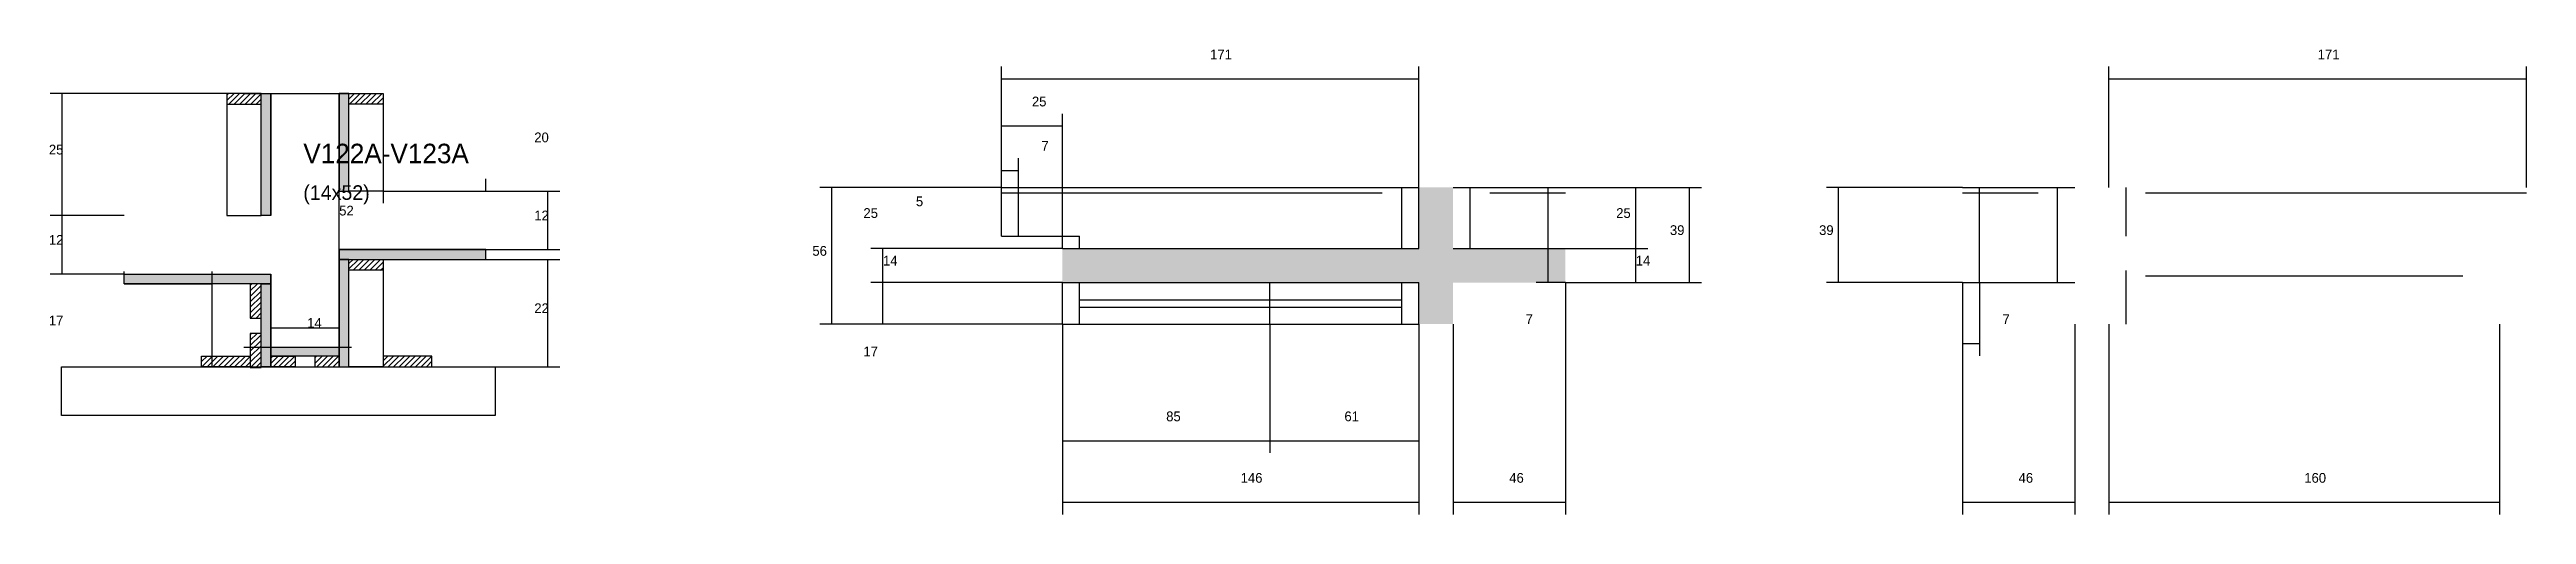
# Model space of a CAD drawing. Header units: metres. Extents: x 926 to 2807, y -5709 to -5516.
# Drawn here: x 1792 to 2807, y -5709 to -5518 of the extents above; entities that cross this region are included whole.
import ezdxf

# ---------------------------------------------------------------- set-up
doc = ezdxf.new("R2010")
doc.units = ezdxf.units.M
for name, color, linetype in [('COTA', 4, 'Continuous'), ('Cota Seção (2x)', 4, 'Continuous'), ('Hachura', 253, 'Continuous'), ('Madeira', 126, 'Continuous'), ('Painéis', 200, 'Continuous'), ('SARR_2.2x7', 40, 'Continuous'), ('Texto Seção', 7, 'Continuous')]:
    doc.layers.add(name, color=color, linetype=linetype)

msp = doc.modelspace()

# ---------------------------------------------------------------- texts
at = {"layer": 'COTA'}
for s, p in [('171', (2267.5, -5522.5)), ('171', (2721.1, -5522.5)), ('25', (2194.5, -5541.8)), ('25', (1791.9, -5561.5)), ('20', (1990.7, -5556.5)), ('7', (2198.4, -5560)), ('5', (2147, -5582.7)), ('12', (1990.7, -5588.5)), ('25', (2125.5, -5587.5)), ('25', (2433.8, -5587.5)), ('12', (1791.9, -5598.5)), ('56', (2104.6, -5603)), ('39', (2455.8, -5594.5)), ('39', (2516.9, -5594.5)), ('14', (2133.5, -5607)), ('14', (2441.8, -5607)), ('17', (1791.9, -5631.5)), ('22', (1990.7, -5626.5)), ('7', (2396.7, -5631)), ('7', (2592, -5631)), ('17', (2125.5, -5644.2)), ('85', (2249.5, -5670.8)), ('61', (2322.5, -5670.8)), ('146', (2280, -5696)), ('46', (2390, -5696)), ('46', (2598.6, -5696)), ('160', (2715.6, -5696))]:
    msp.add_text(s, height=4, dxfattribs=at).set_placement(p)
at = {"layer": 'Cota Seção (2x)'}
for s, p in [('52', (1910.8, -5586.5)), ('14', (1897.7, -5632.5))]:
    msp.add_text(s, height=4, dxfattribs=at).set_placement(p)
at = {"layer": 'Texto Seção'}
for s, height, p in [('V122A-V123A', 8, (1896.1, -5565.1)), ('(14x52)', 6, (1896.1, -5580.1))]:
    msp.add_text(s, height=height, dxfattribs=at).set_placement(p)

# ---------------------------------------------------------------- hatches: boundary and pattern name
at = {"layer": 'COTA'}
h = msp.add_hatch(dxfattribs=at)
h.set_pattern_fill('AR-CONC', scale=0.03)
h.paths.add_polyline_path([(2207, -5600), (2207, -5614), (2353, -5614), (2353, -5631), (2367, -5631), (2367, -5614), (2413, -5614), (2413, -5600), (2367, -5600), (2367, -5575), (2353, -5575), (2353, -5600)])
at = {"layer": 'Hachura'}
h = msp.add_hatch(dxfattribs=at)
h.set_pattern_fill('ANSI31', scale=0.5)
h.paths.add_polyline_path([(1878.8, -5540.9), (1878.8, -5536.5), (1878.8, -5536.5), (1864.8, -5536.5), (1864.8, -5536.5), (1864.8, -5540.9), (1864.8, -5540.9), (1878.8, -5540.9)])
h = msp.add_hatch(color=8, dxfattribs=at)
h.dxf.hatch_style = 1
h.paths.add_polyline_path([(1878.8, -5536.5), (1882.8, -5536.5), (1882.8, -5586.5), (1878.8, -5586.5)])
h = msp.add_hatch(color=8, dxfattribs=at)
h.dxf.hatch_style = 1
h.paths.add_polyline_path([(1914.8, -5536.5), (1910.8, -5536.5), (1910.8, -5536.5), (1910.8, -5576.5), (1910.8, -5576.5), (1914.8, -5576.5), (1914.8, -5576.5), (1914.8, -5536.5)])
h = msp.add_hatch(dxfattribs=at)
h.set_pattern_fill('ANSI31', scale=0.5)
h.paths.add_polyline_path([(1914.8, -5540.9), (1914.8, -5536.5), (1914.8, -5536.5), (1928.8, -5536.5), (1928.8, -5536.5), (1928.8, -5540.9), (1928.8, -5540.9), (1914.8, -5540.9)])
h = msp.add_hatch(color=8, dxfattribs=at)
h.dxf.hatch_style = 1
h.paths.add_polyline_path([(1970.8, -5604.5), (1970.8, -5600.5), (1970.8, -5600.5), (1910.8, -5600.5), (1910.8, -5600.5), (1910.8, -5604.5), (1910.8, -5604.5), (1970.8, -5604.5)])
h = msp.add_hatch(color=8, dxfattribs=at)
h.dxf.hatch_style = 1
h.paths.add_polyline_path([(1914.8, -5604.5), (1910.8, -5604.5), (1910.8, -5604.5), (1910.8, -5640.5), (1910.8, -5640.5), (1910.8, -5648.5), (1910.8, -5648.5), (1914.8, -5648.5), (1914.8, -5648.5), (1914.8, -5604.5)])
h = msp.add_hatch(dxfattribs=at)
h.set_pattern_fill('ANSI31', scale=0.5)
h.paths.add_polyline_path([(1914.8, -5608.9), (1914.8, -5604.5), (1914.8, -5604.5), (1928.8, -5604.5), (1928.8, -5604.5), (1928.8, -5608.9), (1928.8, -5608.9), (1914.8, -5608.9)])
h = msp.add_hatch(color=8, dxfattribs=at)
h.dxf.hatch_style = 1
h.paths.add_polyline_path([(1822.8, -5614.5), (1822.8, -5610.5), (1822.8, -5610.5), (1882.8, -5610.5), (1882.8, -5610.5), (1882.8, -5614.5), (1882.8, -5614.5), (1822.8, -5614.5)])
h = msp.add_hatch(dxfattribs=at)
h.set_pattern_fill('ANSI31', scale=0.5)
h.paths.add_polyline_path([(1874.4, -5628.5), (1878.8, -5628.5), (1878.8, -5628.5), (1878.8, -5614.5), (1878.8, -5614.5), (1874.4, -5614.5), (1874.4, -5614.5), (1874.4, -5628.5)])
h = msp.add_hatch(color=8, dxfattribs=at)
h.dxf.hatch_style = 1
h.paths.add_polyline_path([(1878.8, -5614.5), (1882.8, -5614.5), (1882.8, -5640.5), (1882.8, -5648.5), (1878.8, -5648.5)])
h = msp.add_hatch(dxfattribs=at)
h.set_pattern_fill('ANSI31', scale=0.5)
h.paths.add_polyline_path([(1874.4, -5648.8), (1878.8, -5648.8), (1878.8, -5648.8), (1878.8, -5634.8), (1878.8, -5634.8), (1874.4, -5634.8), (1874.4, -5634.8), (1874.4, -5648.8)])
h = msp.add_hatch(dxfattribs=at)
h.set_pattern_fill('ANSI31', scale=0.5)
h.paths.add_polyline_path([(1854.4, -5648.5), (1854.4, -5644.1), (1854.4, -5644.1), (1874.4, -5644.1), (1874.4, -5644.1), (1874.4, -5648.5), (1874.4, -5648.5), (1854.4, -5648.5)])
h = msp.add_hatch(color=8, dxfattribs=at)
h.dxf.hatch_style = 1
h.paths.add_polyline_path([(1882.8, -5644.1), (1882.8, -5640.5), (1882.8, -5640.5), (1910.8, -5640.5), (1910.8, -5640.5), (1910.8, -5644.1), (1910.8, -5644.1), (1882.8, -5644.1)])
h = msp.add_hatch(dxfattribs=at)
h.set_pattern_fill('ANSI31', scale=0.5)
h.paths.add_polyline_path([(1882.8, -5648.5), (1882.8, -5644.1), (1882.8, -5644.1), (1892.8, -5644.1), (1892.8, -5644.1), (1892.8, -5648.5), (1892.8, -5648.5), (1882.8, -5648.5)])
h = msp.add_hatch(dxfattribs=at)
h.set_pattern_fill('ANSI31', scale=0.5)
h.paths.add_polyline_path([(1910.8, -5648.5), (1910.8, -5644.1), (1910.8, -5644.1), (1900.8, -5644.1), (1900.8, -5644.1), (1900.8, -5648.5), (1900.8, -5648.5), (1910.8, -5648.5)])
h = msp.add_hatch(dxfattribs=at)
h.set_pattern_fill('ANSI31', scale=0.5)
h.paths.add_polyline_path([(1948.8, -5648.5), (1948.8, -5644.1), (1948.8, -5644.1), (1928.8, -5644.1), (1928.8, -5644.1), (1928.8, -5648.5), (1928.8, -5648.5), (1948.8, -5648.5)])

# ---------------------------------------------------------------- linework, layer by layer
at = {"layer": 'COTA'}
for p, q in [((2182, -5575), (2182, -5525.5)), ((2353, -5575), (2353, -5525.5)), ((2635.6, -5575), (2635.6, -5525.5)), ((2806.6, -5575), (2806.6, -5525.5)), ((1864.8, -5536.5), (1792.4, -5536.5)), ((1797.4, -5586.5), (1797.4, -5536.5)), ((1928.8, -5536.5), (1928.8, -5581.5)), ((2182, -5530.5), (2353, -5530.5)), ((2635.6, -5530.5), (2806.6, -5530.5)), ((2182, -5575), (2182, -5544.8)), ((2207, -5595), (2207, -5544.8)), ((2182, -5549.8), (2207, -5549.8)), ((2182, -5575), (2182, -5563)), ((2182, -5568), (2189, -5568)), ((2189, -5575), (2189, -5563)), ((1928.8, -5576.5), (1970.8, -5576.5)), ((1970.8, -5576.5), (1970.8, -5571.5)), ((1970.8, -5576.5), (2001.2, -5576.5)), ((1996.2, -5600.5), (1996.2, -5576.5)), ((2182, -5575), (2107.6, -5575)), ((2112.6, -5631), (2112.6, -5575)), ((2182, -5575), (2182, -5570)), ((2182, -5575), (2207, -5575)), ((2207, -5600), (2207, -5570)), ((2413, -5575), (2446.8, -5575)), ((2413, -5575), (2468.8, -5575)), ((2441.8, -5600), (2441.8, -5575)), ((2463.8, -5614), (2463.8, -5575)), ((2575.6, -5575), (2519.9, -5575)), ((2524.9, -5614), (2524.9, -5575)), ((1822.8, -5586.5), (1792.4, -5586.5)), ((1822.8, -5586.5), (1792.4, -5586.5)), ((1797.4, -5610.5), (1797.4, -5586.5)), ((2182, -5595), (2182, -5590)), ((2182, -5595), (2207, -5595)), ((2207, -5600), (2207, -5590)), ((1822.8, -5614.5), (1822.8, -5609.5)), ((1858.8, -5648.5), (1858.8, -5609.5)), ((1970.8, -5600.5), (2001.2, -5600.5)), ((1970.8, -5604.5), (2001.2, -5604.5)), ((1996.2, -5648.5), (1996.2, -5604.5)), ((2207, -5600), (2128.5, -5600)), ((2133.5, -5614), (2133.5, -5600)), ((2406, -5614), (2406, -5600)), ((2406, -5600), (2411, -5600)), ((2413, -5600), (2446.8, -5600)), ((2413, -5600), (2446.8, -5600)), ((2441.8, -5614), (2441.8, -5600)), ((1822.8, -5610.5), (1792.4, -5610.5)), ((1822.8, -5614.5), (1858.8, -5614.5)), ((2207, -5614), (2128.5, -5614)), ((2207, -5614), (2128.5, -5614)), ((2133.5, -5631), (2133.5, -5614)), ((2413, -5614), (2401, -5614)), ((2413, -5614), (2446.8, -5614)), ((2413, -5614), (2468.8, -5614)), ((2413, -5614), (2413, -5709)), ((2575.6, -5614), (2519.9, -5614)), ((2575.6, -5614), (2575.6, -5709)), ((2575.6, -5614), (2575.6, -5644)), ((2582.6, -5614), (2582.6, -5644)), ((2207, -5631), (2107.6, -5631)), ((2207, -5631), (2128.5, -5631)), ((2207, -5631), (2207, -5683.8)), ((2207, -5631), (2207, -5709)), ((2292, -5631), (2292, -5683.8)), ((2292, -5631), (2292, -5683.8)), ((2353, -5631), (2353, -5683.8)), ((2353, -5631), (2353, -5709)), ((2367, -5631), (2367, -5709)), ((2575.6, -5639), (2582.6, -5639)), ((2621.6, -5631), (2621.6, -5709)), ((2635.6, -5631), (2635.6, -5709)), ((2795.6, -5631), (2795.6, -5709)), ((1938.3, -5648.5), (2001.2, -5648.5)), ((2207, -5678.8), (2292, -5678.8)), ((2292, -5678.8), (2353, -5678.8)), ((2207, -5704), (2353, -5704)), ((2367, -5704), (2413, -5704)), ((2575.6, -5704), (2621.6, -5704)), ((2635.6, -5704), (2795.6, -5704))]:
    msp.add_line(p, q, dxfattribs=at)
at = {"layer": 'Cota Seção (2x)'}
for p, q in [((1871.8, -5536.5), (1915.8, -5536.5)), ((1910.8, -5640.5), (1910.8, -5536.5)), ((1882.8, -5648.5), (1882.8, -5627.5)), ((1910.8, -5648.5), (1910.8, -5627.5)), ((1882.8, -5632.5), (1910.8, -5632.5)), ((1871.8, -5640.5), (1915.8, -5640.5))]:
    msp.add_line(p, q, dxfattribs=at)
at = {"layer": 'Madeira'}
for points in [[(1878.8, -5540.9), (1878.8, -5536.5), (1864.8, -5536.5), (1864.8, -5540.9)], [(1878.8, -5536.5), (1864.8, -5536.5), (1864.8, -5586.5), (1878.8, -5586.5)], [(1914.8, -5540.9), (1914.8, -5536.5), (1928.8, -5536.5), (1928.8, -5540.9)], [(1914.8, -5536.5), (1928.8, -5536.5), (1928.8, -5576.5), (1914.8, -5576.5)], [(1914.8, -5608.9), (1914.8, -5604.5), (1928.8, -5604.5), (1928.8, -5608.9)], [(1914.8, -5604.5), (1928.8, -5604.5), (1928.8, -5648.5), (1914.8, -5648.5)], [(1874.4, -5628.5), (1878.8, -5628.5), (1878.8, -5614.5), (1874.4, -5614.5)], [(1874.4, -5648.8), (1878.8, -5648.8), (1878.8, -5634.8), (1874.4, -5634.8)], [(1974.7, -5668.5), (1797.1, -5668.5), (1797.1, -5648.5), (1974.7, -5648.5)], [(1854.4, -5648.5), (1854.4, -5644.1), (1874.4, -5644.1), (1874.4, -5648.5)], [(1882.8, -5648.5), (1882.8, -5644.1), (1892.8, -5644.1), (1892.8, -5648.5)], [(1910.8, -5648.5), (1910.8, -5644.1), (1900.8, -5644.1), (1900.8, -5648.5)], [(1948.8, -5648.5), (1948.8, -5644.1), (1928.8, -5644.1), (1928.8, -5648.5)]]:
    msp.add_lwpolyline(points, close=True, dxfattribs=at)
at = {"layer": 'Painéis'}
for p, q in [((1882.8, -5586.5), (1882.8, -5536.5)), ((1910.8, -5576.5), (1910.8, -5536.5)), ((2182, -5575), (2353, -5575)), ((2182, -5595), (2182, -5575)), ((2353, -5600), (2353, -5575)), ((2367, -5575), (2413, -5575)), ((2575.6, -5575), (2621.6, -5575)), ((2182, -5595), (2207, -5595)), ((2207, -5600), (2207, -5595)), ((1910.8, -5600.5), (1970.8, -5600.5)), ((1910.8, -5604.5), (1910.8, -5600.5)), ((1910.8, -5648.5), (1910.8, -5604.5)), ((1970.8, -5604.5), (1970.8, -5600.5)), ((2207, -5600), (2353, -5600)), ((2367, -5600), (2413, -5600)), ((1822.8, -5610.5), (1882.8, -5610.5)), ((1822.8, -5614.5), (1822.8, -5610.5)), ((1882.8, -5614.5), (1882.8, -5610.5)), ((1882.8, -5648.5), (1882.8, -5614.5)), ((2207, -5614), (2353, -5614)), ((2207, -5631), (2207, -5614)), ((2292, -5631), (2292, -5614)), ((2353, -5631), (2353, -5614)), ((2575.6, -5614), (2621.6, -5614)), ((2207, -5631), (2353, -5631)), ((1882.8, -5640.5), (1910.8, -5640.5)), ((1882.8, -5644.1), (1882.8, -5640.5)), ((1910.8, -5644.1), (1910.8, -5640.5))]:
    msp.add_line(p, q, dxfattribs=at)
for points in [[(1878.8, -5536.5), (1882.8, -5536.5), (1882.8, -5586.5), (1878.8, -5586.5)], [(1914.8, -5536.5), (1910.8, -5536.5), (1910.8, -5576.5), (1914.8, -5576.5)], [(1970.8, -5604.5), (1970.8, -5600.5), (1910.8, -5600.5), (1910.8, -5604.5)], [(1914.8, -5604.5), (1910.8, -5604.5), (1910.8, -5648.5), (1914.8, -5648.5)], [(1822.8, -5614.5), (1822.8, -5610.5), (1882.8, -5610.5), (1882.8, -5614.5)], [(1878.8, -5614.5), (1882.8, -5614.5), (1882.8, -5648.5), (1878.8, -5648.5)], [(1882.8, -5644.1), (1882.8, -5640.5), (1910.8, -5640.5), (1910.8, -5644.1)]]:
    msp.add_lwpolyline(points, close=True, dxfattribs=at)
at = {"layer": 'SARR_2.2x7'}
for p, q in [((2182, -5577.2), (2338, -5577.2)), ((2189, -5595), (2189, -5575)), ((2346, -5600), (2346, -5575)), ((2374, -5600), (2374, -5575)), ((2382, -5577.2), (2413, -5577.2)), ((2406, -5600), (2406, -5575)), ((2575.6, -5577.2), (2606.6, -5577.2)), ((2582.6, -5614), (2582.6, -5575)), ((2614.6, -5614), (2614.6, -5575)), ((2642.6, -5595), (2642.6, -5575)), ((2650.6, -5577.2), (2806.6, -5577.2)), ((2207, -5595), (2214, -5595)), ((2214, -5600), (2214, -5595)), ((2642.6, -5631), (2642.6, -5609)), ((2214, -5631), (2214, -5614)), ((2346, -5631), (2346, -5614)), ((2650.6, -5611.2), (2780.6, -5611.2)), ((2214, -5621), (2292, -5621)), ((2214, -5624), (2292, -5624)), ((2292, -5621), (2346, -5621)), ((2292, -5624), (2346, -5624))]:
    msp.add_line(p, q, dxfattribs=at)

msp.set_redraw_order([(e.dxf.handle, doc.entitydb.next_handle()) for e in msp.query("TEXT MTEXT ATTDEF DIMENSION ARC_DIMENSION")])  # texts and dimensions are drawn at this point

doc.saveas('drawing.dxf')
